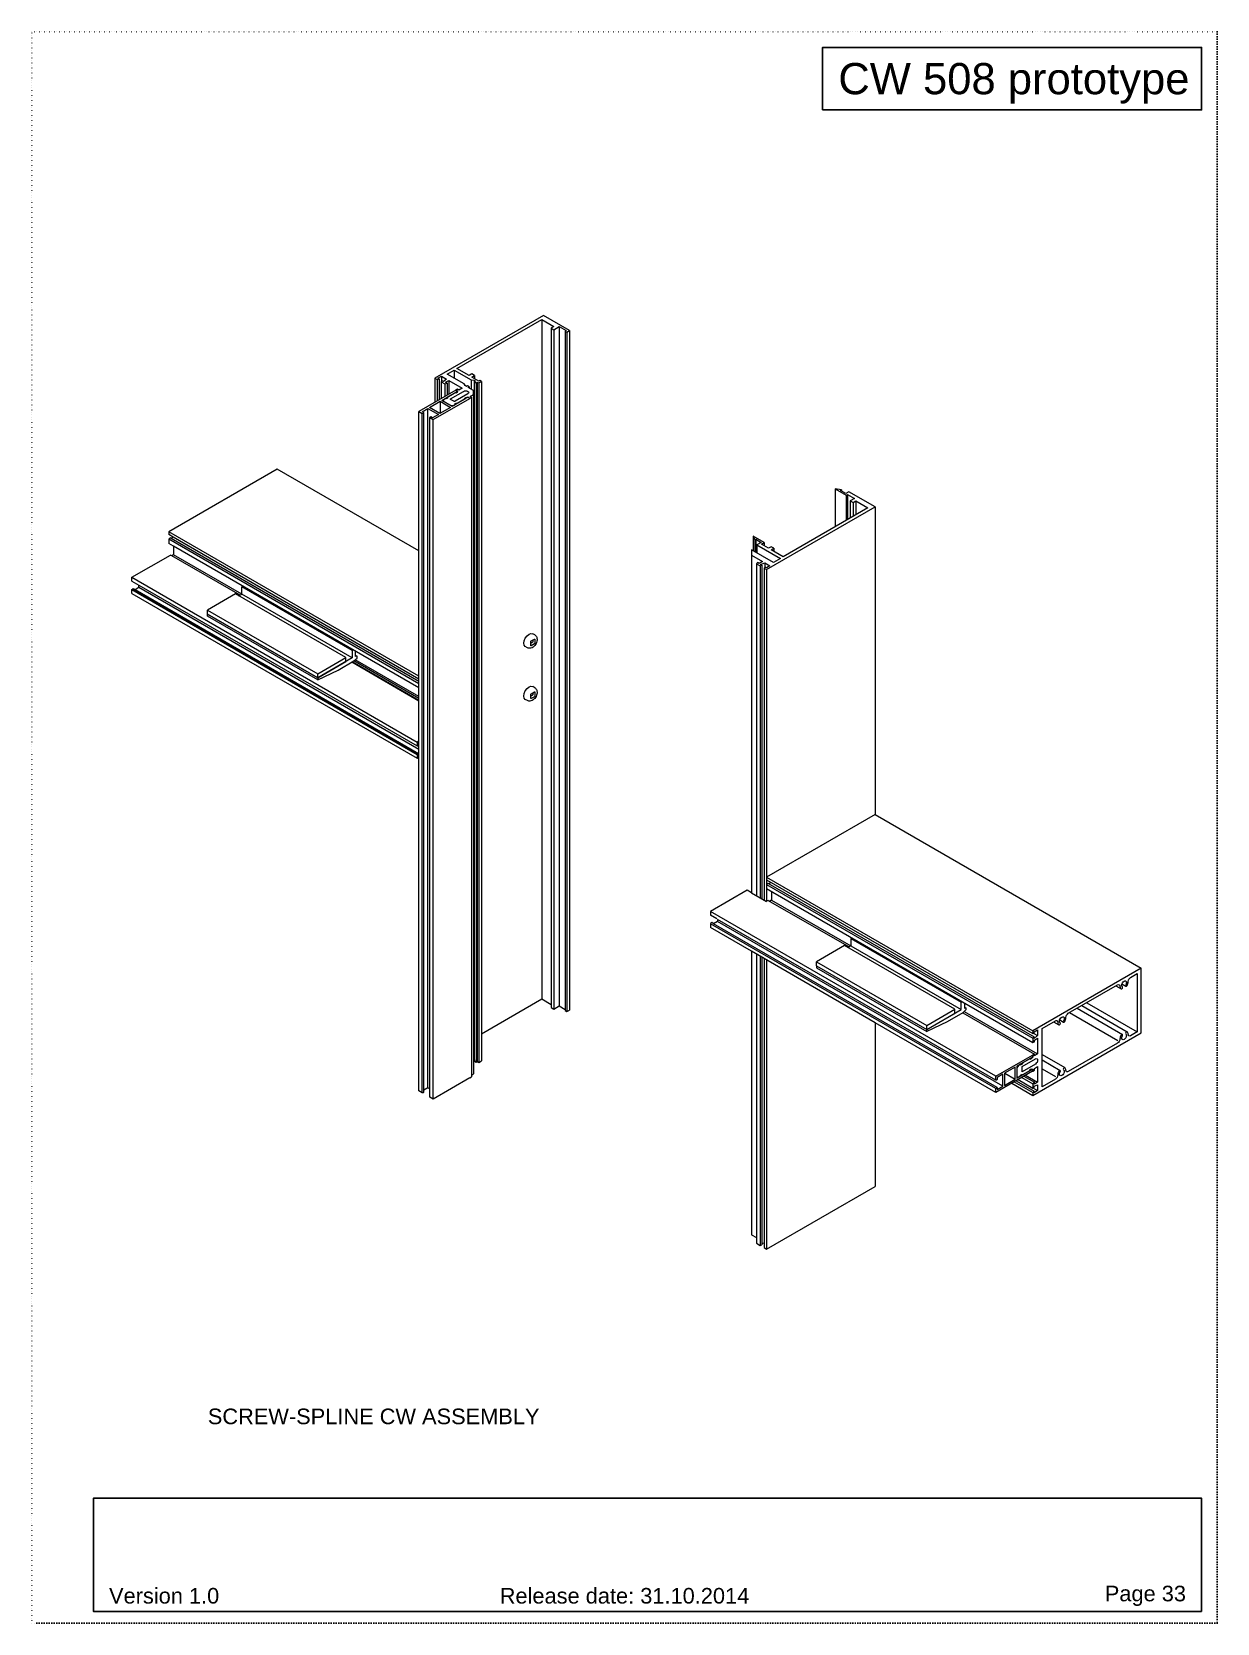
# Model space of a CAD drawing. Header units: millimetres. Extents: x -17234 to -8874, y -2869 to 1211.
# Drawn here: x -11914 to -11154, y -1849 to -829 of the extents above; entities that cross this region are included whole.
import ezdxf
from ezdxf.enums import TextEntityAlignment as Align

# ---------------------------------------------------------------- set-up
doc = ezdxf.new("R2010")
doc.units = ezdxf.units.MM
doc.linetypes.add('ACAD_ISO07W100', pattern=[3, 0, -3])
doc.layers.get('Defpoints').update_dxf_attribs({"linetype": 'ACAD_ISO07W100', "true_color": 0x105689})
doc.layers.add('Profile View', color=9, linetype='Continuous')
doc.layers.add('Text', color=2, linetype='Continuous')
doc.styles.get("Standard").update_dxf_attribs({"font": 'arial.ttf'})

msp = doc.modelspace()

# ---------------------------------------------------------------- texts
at = {"layer": 'Text', "color": 1, "ltscale": 0.5}
msp.add_text('CW 508 prototype ', height=20, dxfattribs=at).set_placement((-11164.331, -849.239), align=Align.TOP_RIGHT)
at = {"layer": 'Text', "color": 1, "ltscale": 0.5, "char_height": 10}
for s, width, heights, insert, attachment_point in [('SCREW-SPLINE CW ASSEMBLY', 528.97966, [41.338], (-11801.493, -1711.696), 1), ('\\pt0;Page 33', 51.40969, [0], (-11174.331, -1831.739), 6), ('Version 1.0', 70.1, [0], (-11864.825, -1831.739), 4), ('Release date: 31.10.2014', 159.43151, [0], (-11534.331, -1831.739), 5)]:
    msp.add_mtext_dynamic_manual_height_columns(s, width=width, gutter_width=12.5, heights=heights, dxfattribs=dict(at, insert=insert, attachment_point=attachment_point))

# ---------------------------------------------------------------- linework, layer by layer
at = {"layer": 'Defpoints', "color": 1, "ltscale": 0.5}
msp.add_lwpolyline([(-11914.331, -829.239), (-11154.331, -829.239), (-11154.331, -1849.239), (-11914.331, -1849.239), (-11914.331, -829.239)], dxfattribs=at)
at = {"layer": 'Profile View', "lineweight": 0, "extrusion": (-4.27436e-15, 0.816497, 0.57735)}
for p, q in [((-11586.347, -1010.979), (-11655.944, -1051.161)), ((-11641.731, -1044.996), (-11587.408, -1013.633)), ((-11587.408, -1013.633), (-11587.408, -1449.152)), ((-11587.408, -1013.633), (-11579.649, -1018.112)), ((-11569.509, -1020.7), (-11586.347, -1010.979)), ((-11579.649, -1018.112), (-11581.417, -1019.133)), ((-11581.417, -1019.133), (-11581.417, -1452.611)), ((-11581.417, -1019.133), (-11579.649, -1020.153)), ((-11579.649, -1020.153), (-11576.114, -1018.112)), ((-11576.114, -1018.112), (-11576.114, -1453.631)), ((-11576.114, -1018.112), (-11571.63, -1020.7)), ((-11579.649, -1020.153), (-11579.649, -1455.673)), ((-11571.63, -1020.7), (-11572.338, -1021.109)), ((-11572.338, -1021.109), (-11572.338, -1455.811)), ((-11572.338, -1021.109), (-11571.277, -1021.721)), ((-11571.277, -1021.721), (-11569.509, -1020.7)), ((-11571.277, -1021.721), (-11571.277, -1457.24)), ((-11569.509, -1020.7), (-11569.509, -1456.22)), ((-11653.964, -1051.242), (-11651.701, -1049.936)), ((-11651.701, -1049.936), (-11651.701, -1053.412)), ((-11651.701, -1049.936), (-11648.46, -1051.807)), ((-11647.989, -1048.609), (-11643.499, -1046.017)), ((-11637.111, -1054.89), (-11647.989, -1048.609)), ((-11643.499, -1046.017), (-11643.499, -1051.202)), ((-11643.499, -1046.017), (-11632.621, -1052.298)), ((-11633.973, -1049.476), (-11641.731, -1044.996)), ((-11632.214, -1048.46), (-11633.973, -1049.476)), ((-11630.446, -1049.481), (-11632.214, -1048.46)), ((-11632.205, -1050.496), (-11630.446, -1049.481)), ((-11627.722, -1053.085), (-11632.205, -1050.496)), ((-11630.446, -1049.481), (-11630.446, -1051.512)), ((-11642.543, -1058.978), (-11666.091, -1072.573)), ((-11655.944, -1051.161), (-11655.944, -1066.715)), ((-11655.944, -1051.161), (-11654.334, -1052.091)), ((-11654.334, -1052.091), (-11653.168, -1051.702)), ((-11654.334, -1052.091), (-11654.334, -1065.785)), ((-11653.168, -1051.702), (-11653.964, -1051.242)), ((-11653.168, -1051.702), (-11653.168, -1065.112)), ((-11651.154, -1052.865), (-11651.827, -1053.538)), ((-11651.827, -1053.538), (-11651.827, -1064.338)), ((-11651.827, -1053.538), (-11649.419, -1054.928)), ((-11651.489, -1065.45), (-11641.412, -1059.631)), ((-11650.324, -1053.344), (-11651.154, -1052.865)), ((-11648.46, -1051.807), (-11650.324, -1053.344)), ((-11649.419, -1054.928), (-11648.074, -1054.48)), ((-11649.419, -1054.928), (-11649.419, -1062.948)), ((-11649.156, -1053.855), (-11647.035, -1052.631)), ((-11648.074, -1054.48), (-11649.156, -1053.855)), ((-11648.074, -1054.48), (-11648.074, -1062.172)), ((-11642.988, -1060.664), (-11647.497, -1063.267)), ((-11647.035, -1052.631), (-11647.035, -1061.571)), ((-11647.035, -1052.631), (-11638.337, -1057.652)), ((-11645.824, -1064.424), (-11637.622, -1059.686)), ((-11642.551, -1060.916), (-11642.988, -1060.664)), ((-11641.699, -1060.424), (-11642.551, -1060.916)), ((-11641.412, -1059.631), (-11642.543, -1058.978)), ((-11641.413, -1058.326), (-11642.474, -1058.938)), ((-11642.474, -1058.938), (-11642.474, -1059.018)), ((-11642.474, -1058.938), (-11641.319, -1059.605)), ((-11641.319, -1059.605), (-11641.699, -1060.424)), ((-11640.458, -1058.877), (-11641.413, -1058.326)), ((-11641.412, -1059.631), (-11641.412, -1059.804)), ((-11638.337, -1057.652), (-11640.458, -1058.877)), ((-11636.593, -1056.005), (-11637.111, -1054.89)), ((-11635.686, -1056.529), (-11636.593, -1056.005)), ((-11634.978, -1056.121), (-11635.686, -1056.529)), ((-11633.918, -1056.733), (-11634.978, -1056.121)), ((-11634.625, -1057.142), (-11633.918, -1056.733)), ((-11631.212, -1059.112), (-11634.625, -1057.142)), ((-11633.918, -1056.733), (-11633.918, -1057.55)), ((-11632.621, -1052.298), (-11632.621, -1058.299)), ((-11632.621, -1052.298), (-11630.689, -1052.596)), ((-11631.212, -1061.705), (-11631.212, -1059.112)), ((-11630.689, -1052.596), (-11630.689, -1488.116)), ((-11630.689, -1052.596), (-11629.781, -1053.12)), ((-11629.781, -1053.12), (-11630.488, -1053.529)), ((-11630.488, -1053.529), (-11629.428, -1054.141)), ((-11629.428, -1054.141), (-11628.721, -1053.733)), ((-11629.428, -1054.141), (-11629.428, -1489.66)), ((-11628.721, -1053.733), (-11628.721, -1489.252)), ((-11628.721, -1053.733), (-11627.722, -1054.309)), ((-11627.015, -1052.676), (-11627.722, -1053.085)), ((-11627.722, -1054.309), (-11625.954, -1053.289)), ((-11627.722, -1054.309), (-11627.722, -1489.829)), ((-11625.954, -1053.289), (-11627.015, -1052.676)), ((-11625.954, -1053.289), (-11625.954, -1471.407)), ((-11664.076, -1072.716), (-11660.408, -1070.599)), ((-11660.408, -1506.118), (-11660.408, -1070.599)), ((-11660.408, -1070.599), (-11653.69, -1074.477)), ((-11659.347, -1069.986), (-11652.55, -1066.062)), ((-11652.63, -1073.865), (-11659.347, -1069.986)), ((-11657.111, -1077.758), (-11633.563, -1064.163)), ((-11645.832, -1069.94), (-11652.63, -1073.865)), ((-11652.55, -1066.062), (-11652.55, -1073.819)), ((-11652.55, -1066.062), (-11645.832, -1069.94)), ((-11644.772, -1069.328), (-11651.489, -1065.45)), ((-11650.017, -1064.736), (-11650.589, -1065.969)), ((-11650.589, -1065.969), (-11645.672, -1068.808)), ((-11649.09, -1064.201), (-11650.017, -1064.736)), ((-11648.666, -1064.446), (-11649.09, -1064.201)), ((-11647.816, -1063.955), (-11648.666, -1064.446)), ((-11647.497, -1063.267), (-11647.816, -1063.955)), ((-11643.702, -1066.057), (-11645.824, -1064.832)), ((-11645.672, -1068.808), (-11643.536, -1068.478)), ((-11634.694, -1063.509), (-11644.772, -1069.328)), ((-11643.536, -1068.478), (-11642.609, -1067.943)), ((-11643.536, -1068.478), (-11643.536, -1068.614)), ((-11643.033, -1067.698), (-11642.181, -1067.206)), ((-11642.609, -1067.943), (-11643.033, -1067.698)), ((-11634.785, -1061.319), (-11642.995, -1066.057)), ((-11642.609, -1067.943), (-11642.609, -1068.079)), ((-11642.181, -1067.206), (-11640.989, -1067.021)), ((-11642.181, -1067.206), (-11642.181, -1067.832)), ((-11640.989, -1067.021), (-11636.482, -1064.42)), ((-11640.989, -1067.021), (-11640.989, -1067.144)), ((-11636.919, -1064.167), (-11636.067, -1063.676)), ((-11636.482, -1064.42), (-11636.919, -1064.167)), ((-11636.482, -1064.42), (-11636.482, -1064.542)), ((-11636.067, -1063.676), (-11634.648, -1063.456)), ((-11636.067, -1063.676), (-11636.067, -1064.302)), ((-11633.563, -1064.163), (-11634.694, -1063.509)), ((-11634.648, -1063.456), (-11634.648, -1063.536)), ((-11634.648, -1063.456), (-11633.493, -1064.123)), ((-11633.493, -1064.123), (-11632.433, -1063.51)), ((-11633.388, -1062.959), (-11631.212, -1061.705)), ((-11632.433, -1063.51), (-11633.388, -1062.959)), ((-11632.433, -1063.51), (-11632.433, -1497.928)), ((-11631.212, -1061.705), (-11631.212, -1488.035)), ((-11666.091, -1508.093), (-11666.091, -1072.573)), ((-11666.091, -1072.573), (-11663.973, -1073.797)), ((-11662.909, -1073.39), (-11664.076, -1072.716)), ((-11663.973, -1073.797), (-11663.482, -1073.721)), ((-11663.973, -1509.316), (-11663.973, -1073.797)), ((-11663.482, -1073.721), (-11662.909, -1073.39)), ((-11662.909, -1507.562), (-11662.909, -1073.39)), ((-11659.096, -1076.251), (-11659.228, -1076.536)), ((-11659.228, -1076.536), (-11657.111, -1077.758)), ((-11659.228, -1506.799), (-11659.228, -1076.536)), ((-11658.525, -1075.921), (-11659.096, -1076.251)), ((-11657.358, -1076.595), (-11658.525, -1075.921)), ((-11653.69, -1074.477), (-11657.358, -1076.595)), ((-11657.111, -1513.277), (-11657.111, -1077.758)), ((-11756.972, -1109.489), (-11826.569, -1149.671)), ((-11666.091, -1161.959), (-11756.972, -1109.489)), ((-11399.343, -1122.212), (-11399.343, -1146.573)), ((-11395.274, -1122.842), (-11399.343, -1122.212)), ((-11399.343, -1122.212), (-11392.255, -1126.304)), ((-11395.914, -1123.212), (-11395.274, -1122.842)), ((-11392.467, -1125.202), (-11395.914, -1123.212)), ((-11395.274, -1122.842), (-11395.274, -1123.582)), ((-11390.487, -1124.059), (-11392.467, -1125.202)), ((-11392.255, -1126.304), (-11391.407, -1125.814)), ((-11392.255, -1126.304), (-11392.255, -1142.481)), ((-11391.407, -1125.814), (-11386.923, -1128.403)), ((-11391.407, -1125.814), (-11391.407, -1141.991)), ((-11373.649, -1133.78), (-11390.487, -1124.059)), ((-11386.923, -1128.403), (-11389.54, -1129.913)), ((-11389.54, -1129.913), (-11389.54, -1140.913)), ((-11389.54, -1129.913), (-11387.772, -1130.934)), ((-11387.772, -1130.934), (-11386.004, -1129.913)), ((-11387.772, -1130.934), (-11387.772, -1139.892)), ((-11386.004, -1129.913), (-11386.004, -1138.872)), ((-11386.004, -1129.913), (-11378.246, -1134.392)), ((-11443.246, -1173.962), (-11373.649, -1133.78)), ((-11378.246, -1134.392), (-11432.569, -1165.756)), ((-11373.649, -1133.78), (-11373.649, -1330.801)), ((-11666.091, -1242.323), (-11826.569, -1149.671)), ((-11826.569, -1149.671), (-11826.569, -1151.531)), ((-11823.804, -1153.127), (-11826.569, -1151.531)), ((-11451.898, -1152.555), (-11451.898, -1161.822)), ((-11444.811, -1156.647), (-11451.898, -1152.555)), ((-11451.898, -1152.555), (-11450.808, -1154.904)), ((-11825.65, -1153.61), (-11826.569, -1154.425)), ((-11666.091, -1247.077), (-11826.569, -1154.425)), ((-11826.569, -1154.425), (-11826.569, -1157.124)), ((-11823.387, -1158.961), (-11826.569, -1157.124)), ((-11824.944, -1154.017), (-11825.65, -1153.61)), ((-11823.804, -1153.127), (-11824.944, -1154.017)), ((-11666.091, -1245.731), (-11824.944, -1154.017)), ((-11666.091, -1244.183), (-11823.804, -1153.127)), ((-11666.091, -1249.776), (-11823.387, -1158.961)), ((-11823.387, -1158.961), (-11823.387, -1164.489)), ((-11438.827, -1169.369), (-11452.898, -1161.245)), ((-11452.898, -1161.245), (-11452.898, -1164.715)), ((-11450.808, -1154.904), (-11450.167, -1154.534)), ((-11450.808, -1154.904), (-11450.808, -1162.452)), ((-11450.167, -1154.534), (-11450.167, -1162.822)), ((-11450.167, -1154.534), (-11446.72, -1156.525)), ((-11446.72, -1156.525), (-11449.407, -1158.076)), ((-11449.407, -1158.076), (-11449.407, -1163.261)), ((-11449.407, -1158.076), (-11434.337, -1166.777)), ((-11446.587, -1157.673), (-11444.811, -1156.647)), ((-11442.104, -1160.261), (-11446.587, -1157.673)), ((-11444.811, -1156.647), (-11444.811, -1158.698)), ((-11440.336, -1159.241), (-11442.104, -1160.261)), ((-11438.569, -1160.261), (-11440.336, -1159.241)), ((-11440.328, -1161.277), (-11438.569, -1160.261)), ((-11432.569, -1165.756), (-11440.328, -1161.277)), ((-11438.569, -1160.261), (-11438.569, -1162.292)), ((-11850.186, -1178.861), (-11825.508, -1164.613)), ((-11824.554, -1165.164), (-11825.508, -1164.613)), ((-11823.387, -1164.489), (-11824.554, -1165.164)), ((-11780.829, -1190.409), (-11824.554, -1165.164)), ((-11779.688, -1189.718), (-11823.387, -1164.489)), ((-11452.898, -1164.715), (-11452.898, -1381.044)), ((-11452.898, -1164.715), (-11445.792, -1168.818)), ((-11448.995, -1169.418), (-11449.771, -1170.195)), ((-11449.771, -1170.195), (-11449.771, -1382.85)), ((-11449.771, -1170.195), (-11447.364, -1171.585)), ((-11447.913, -1170.043), (-11448.995, -1169.418)), ((-11445.792, -1168.818), (-11447.913, -1170.043)), ((-11447.364, -1171.585), (-11446.198, -1171.196)), ((-11447.364, -1171.585), (-11447.364, -1384.24)), ((-11447.028, -1170.717), (-11444.366, -1169.641)), ((-11446.198, -1171.196), (-11447.028, -1170.717)), ((-11446.198, -1171.196), (-11446.198, -1384.913)), ((-11444.184, -1172.359), (-11444.857, -1173.032)), ((-11444.366, -1169.641), (-11444.366, -1172.542)), ((-11444.366, -1169.641), (-11441.125, -1171.512)), ((-11443.388, -1172.819), (-11444.184, -1172.359)), ((-11441.125, -1171.512), (-11443.388, -1172.819)), ((-11434.337, -1166.777), (-11438.827, -1169.369)), ((-11850.186, -1181.307), (-11850.186, -1178.861)), ((-11850.186, -1178.861), (-11667.187, -1284.516)), ((-11850.186, -1181.307), (-11845.705, -1183.895)), ((-11444.857, -1173.032), (-11444.857, -1385.687)), ((-11444.857, -1173.032), (-11443.246, -1173.962)), ((-11443.246, -1173.962), (-11443.246, -1386.617)), ((-11850.186, -1186.786), (-11849.873, -1186.396)), ((-11850.186, -1189.23), (-11850.186, -1186.786)), ((-11850.186, -1186.786), (-11667.187, -1292.44)), ((-11850.186, -1189.23), (-11667.187, -1294.885)), ((-11849.873, -1186.396), (-11849.302, -1186.066)), ((-11849.873, -1186.396), (-11666.874, -1292.051)), ((-11849.302, -1186.066), (-11848.136, -1186.74)), ((-11848.136, -1186.74), (-11845.634, -1185.296)), ((-11848.136, -1186.74), (-11666.303, -1291.721)), ((-11845.634, -1185.296), (-11845.634, -1183.935)), ((-11845.634, -1183.935), (-11667.187, -1286.962)), ((-11845.634, -1185.296), (-11666.091, -1288.955)), ((-11783.788, -1189.525), (-11801.749, -1199.895)), ((-11713.078, -1230.35), (-11783.788, -1189.525)), ((-11781.543, -1190.821), (-11779.688, -1189.75)), ((-11779.688, -1184.891), (-11779.081, -1184.541)), ((-11708.977, -1225.716), (-11779.688, -1184.891)), ((-11779.688, -1189.75), (-11779.688, -1184.891)), ((-11708.977, -1230.575), (-11779.688, -1189.75)), ((-11801.749, -1199.895), (-11731.038, -1240.72)), ((-11801.749, -1202.487), (-11801.749, -1199.895)), ((-11801.749, -1202.487), (-11731.038, -1243.312)), ((-11731.038, -1243.312), (-11801.749, -1202.487)), ((-11801.749, -1203.707), (-11801.749, -1202.487)), ((-11731.038, -1244.532), (-11801.749, -1203.707)), ((-11596.561, -1224.045), (-11597.926, -1223.257)), ((-11594.44, -1222.494), (-11594.44, -1220.208)), ((-11593.521, -1220.738), (-11594.44, -1221.269)), ((-11594.087, -1219.595), (-11592.107, -1218.452)), ((-11592.107, -1221.555), (-11594.087, -1222.698)), ((-11591.824, -1215.84), (-11593.189, -1215.052)), ((-11593.167, -1219.065), (-11593.167, -1220.126)), ((-11591.753, -1218.656), (-11591.753, -1220.943)), ((-11731.038, -1240.72), (-11713.078, -1230.35)), ((-11708.977, -1230.575), (-11731.038, -1243.312)), ((-11731.038, -1243.312), (-11713.078, -1232.942)), ((-11717.949, -1238.297), (-11707.934, -1232.515)), ((-11713.078, -1232.942), (-11713.078, -1230.35)), ((-11709.046, -1233.157), (-11666.091, -1257.957)), ((-11708.37, -1225.366), (-11708.977, -1225.716)), ((-11708.977, -1225.716), (-11708.977, -1230.575)), ((-11666.091, -1257.877), (-11708.977, -1233.117)), ((-11707.934, -1232.515), (-11705.831, -1230.65)), ((-11666.091, -1256.653), (-11707.92, -1232.503)), ((-11666.091, -1255.303), (-11706.999, -1231.685)), ((-11706.714, -1229.646), (-11706.714, -1226.322)), ((-11705.831, -1229.409), (-11706.714, -1228.899)), ((-11705.831, -1229.409), (-11706.714, -1229.646)), ((-11705.831, -1230.65), (-11705.831, -1229.409)), ((-11731.038, -1244.532), (-11717.949, -1238.297)), ((-11731.038, -1243.312), (-11731.038, -1240.72)), ((-11731.038, -1243.312), (-11731.038, -1244.532)), ((-11594.44, -1256.379), (-11594.44, -1254.093)), ((-11594.087, -1253.481), (-11592.107, -1252.338)), ((-11591.824, -1249.726), (-11593.189, -1248.938)), ((-11593.167, -1252.95), (-11593.167, -1254.012)), ((-11591.753, -1252.542), (-11591.753, -1254.828)), ((-11596.561, -1257.931), (-11597.926, -1257.143)), ((-11593.521, -1254.624), (-11594.44, -1255.155)), ((-11592.107, -1255.441), (-11594.087, -1256.584)), ((-11666.091, -1283.883), (-11667.187, -1284.516)), ((-11667.187, -1284.516), (-11667.187, -1286.962)), ((-11666.303, -1285.312), (-11666.091, -1285.189)), ((-11667.187, -1286.962), (-11666.876, -1286.99)), ((-11666.874, -1292.051), (-11667.187, -1292.44)), ((-11667.187, -1292.44), (-11667.187, -1294.885)), ((-11667.187, -1294.885), (-11666.091, -1294.252)), ((-11666.876, -1286.99), (-11666.303, -1286.659)), ((-11666.303, -1291.721), (-11666.874, -1292.051)), ((-11666.303, -1286.659), (-11666.303, -1285.312)), ((-11666.303, -1293.068), (-11666.303, -1291.721)), ((-11666.091, -1292.946), (-11666.303, -1293.068)), ((-11373.649, -1330.801), (-11443.246, -1370.983)), ((-11373.649, -1330.801), (-11203.025, -1429.311)), ((-11443.246, -1370.983), (-11443.246, -1372.842)), ((-11443.246, -1370.983), (-11272.622, -1469.493)), ((-11443.246, -1372.842), (-11272.622, -1471.352)), ((-11442.327, -1374.921), (-11443.246, -1375.737)), ((-11443.246, -1375.737), (-11443.246, -1378.435)), ((-11443.246, -1375.737), (-11272.622, -1474.247)), ((-11442.327, -1374.921), (-11271.702, -1473.432)), ((-11440.481, -1374.438), (-11441.622, -1375.329)), ((-11455.69, -1379.432), (-11479.238, -1393.028)), ((-11452.898, -1381.044), (-11455.69, -1379.432)), ((-11443.246, -1378.435), (-11272.622, -1476.945)), ((-11442.186, -1385.924), (-11443.246, -1386.537)), ((-11443.246, -1386.537), (-11443.246, -1386.617)), ((-11442.186, -1385.924), (-11390.383, -1415.833)), ((-11440.064, -1385.8), (-11441.232, -1386.475)), ((-11440.064, -1380.272), (-11440.064, -1385.8)), ((-11440.064, -1385.8), (-11389.242, -1415.142)), ((-11296.239, -1498.683), (-11479.238, -1393.028)), ((-11479.238, -1393.028), (-11479.238, -1395.474)), ((-11475.21, -1397.8), (-11479.238, -1395.474)), ((-11478.925, -1400.563), (-11479.238, -1400.953)), ((-11479.238, -1400.953), (-11479.238, -1403.397)), ((-11296.239, -1506.607), (-11479.238, -1400.953)), ((-11452.898, -1418.605), (-11479.238, -1403.397)), ((-11478.354, -1400.234), (-11478.925, -1400.563)), ((-11477.466, -1400.746), (-11478.354, -1400.234)), ((-11474.686, -1399.463), (-11477.188, -1400.907)), ((-11295.355, -1505.888), (-11477.188, -1400.907)), ((-11474.686, -1398.102), (-11474.686, -1399.463)), ((-11296.239, -1501.129), (-11474.686, -1398.102)), ((-11291.687, -1505.118), (-11474.686, -1399.463)), ((-11393.343, -1414.949), (-11411.303, -1425.319)), ((-11322.632, -1455.774), (-11393.343, -1414.949)), ((-11389.242, -1415.174), (-11391.098, -1416.245)), ((-11388.635, -1409.965), (-11389.242, -1410.315)), ((-11389.242, -1410.315), (-11318.532, -1451.14)), ((-11389.242, -1410.315), (-11389.242, -1415.174)), ((-11389.242, -1415.174), (-11318.532, -1455.999)), ((-11452.898, -1418.605), (-11452.898, -1600.234)), ((-11373.649, -1464.359), (-11452.898, -1418.605)), ((-11449.771, -1420.41), (-11449.771, -1602.04)), ((-11447.364, -1421.8), (-11447.364, -1607.104)), ((-11446.198, -1422.473), (-11446.198, -1605.901)), ((-11444.857, -1423.248), (-11444.857, -1605.359)), ((-11443.246, -1424.177), (-11443.246, -1609.481)), ((-11411.303, -1425.319), (-11340.593, -1466.143)), ((-11411.303, -1427.911), (-11411.303, -1425.319)), ((-11411.303, -1427.911), (-11340.593, -1468.736)), ((-11411.303, -1427.911), (-11411.303, -1429.131)), ((-11411.303, -1427.911), (-11340.593, -1468.736)), ((-11411.303, -1429.131), (-11340.593, -1469.956)), ((-11203.025, -1429.311), (-11272.622, -1469.493)), ((-11209.839, -1435.287), (-11205.605, -1432.842)), ((-11205.605, -1432.842), (-11205.605, -1470.238)), ((-11203.025, -1470.789), (-11203.025, -1429.311)), ((-11249.773, -1458.343), (-11218.154, -1440.087)), ((-11219.259, -1440.725), (-11215.913, -1442.657)), ((-11215.372, -1439.474), (-11212.886, -1440.909)), ((-11625.954, -1471.407), (-11587.408, -1449.152)), ((-11587.408, -1449.152), (-11581.417, -1452.611)), ((-11581.417, -1452.611), (-11581.417, -1454.652)), ((-11581.417, -1454.652), (-11579.649, -1455.673)), ((-11579.649, -1455.673), (-11576.114, -1453.631)), ((-11576.114, -1453.631), (-11572.338, -1455.811)), ((-11572.338, -1455.811), (-11572.338, -1456.628)), ((-11572.338, -1456.628), (-11571.277, -1457.24)), ((-11571.277, -1457.24), (-11569.509, -1456.22)), ((-11340.593, -1466.143), (-11322.632, -1455.774)), ((-11340.593, -1468.736), (-11318.532, -1455.999)), ((-11340.593, -1468.736), (-11322.632, -1458.366)), ((-11317.489, -1457.939), (-11327.503, -1463.721)), ((-11322.632, -1458.366), (-11322.632, -1455.774)), ((-11318.532, -1451.14), (-11317.925, -1450.79)), ((-11318.532, -1455.999), (-11318.532, -1451.14)), ((-11315.385, -1456.073), (-11317.489, -1457.939)), ((-11317.475, -1457.926), (-11271.561, -1484.435)), ((-11316.553, -1457.109), (-11269.44, -1484.31)), ((-11316.269, -1451.746), (-11316.269, -1455.07)), ((-11316.269, -1454.323), (-11315.385, -1454.833)), ((-11316.269, -1455.07), (-11315.385, -1454.833)), ((-11315.385, -1454.833), (-11315.385, -1456.073)), ((-11244.159, -1455.101), (-11215.119, -1471.867)), ((-11241.132, -1453.353), (-11212.092, -1470.12)), ((-11237.991, -1451.54), (-11205.605, -1470.238)), ((-11373.649, -1464.359), (-11373.649, -1569.299)), ((-11296.239, -1509.052), (-11373.649, -1464.359)), ((-11327.503, -1463.721), (-11340.593, -1469.956)), ((-11340.593, -1468.736), (-11340.593, -1466.143)), ((-11340.593, -1469.956), (-11340.593, -1468.736)), ((-11266.611, -1468.064), (-11258.099, -1463.15)), ((-11266.611, -1505.46), (-11266.611, -1468.064)), ((-11259.192, -1463.781), (-11255.847, -1465.713)), ((-11255.306, -1462.53), (-11252.82, -1463.965)), ((-11625.954, -1471.407), (-11625.954, -1488.808)), ((-11272.622, -1469.493), (-11272.622, -1471.352)), ((-11272.622, -1510.971), (-11203.025, -1470.789)), ((-11272.622, -1471.352), (-11271.702, -1471.106)), ((-11271.702, -1473.432), (-11272.622, -1474.247)), ((-11272.622, -1474.247), (-11272.622, -1476.945)), ((-11272.622, -1476.945), (-11271.561, -1476.661)), ((-11271.951, -1471.173), (-11269.44, -1472.623)), ((-11271.702, -1470.187), (-11269.44, -1468.88)), ((-11271.702, -1471.106), (-11271.702, -1470.187)), ((-11269.44, -1472.623), (-11271.702, -1474.39)), ((-11271.702, -1474.39), (-11271.702, -1473.432)), ((-11271.561, -1475.494), (-11269.44, -1474.269)), ((-11271.561, -1476.661), (-11271.561, -1475.494)), ((-11269.44, -1468.88), (-11269.44, -1472.623)), ((-11269.44, -1474.269), (-11269.44, -1484.31)), ((-11218.154, -1477.483), (-11249.773, -1495.738)), ((-11205.605, -1470.238), (-11209.839, -1472.682)), ((-11631.212, -1488.035), (-11630.689, -1488.116)), ((-11631.212, -1488.035), (-11631.212, -1497.225)), ((-11630.689, -1488.116), (-11630.488, -1488.231)), ((-11630.488, -1488.231), (-11630.488, -1489.048)), ((-11630.488, -1489.048), (-11629.428, -1489.66)), ((-11627.722, -1489.829), (-11625.954, -1488.808)), ((-11296.239, -1498.683), (-11272.691, -1485.087)), ((-11272.691, -1486.393), (-11282.769, -1492.212)), ((-11279.401, -1492.513), (-11270.843, -1487.57)), ((-11274.373, -1487.487), (-11278.879, -1490.089)), ((-11274.479, -1487.426), (-11274.373, -1487.487)), ((-11274.373, -1487.991), (-11274.373, -1487.487)), ((-11273.521, -1487.499), (-11274.373, -1487.991)), ((-11274.064, -1487.186), (-11273.521, -1487.499)), ((-11272.622, -1486.38), (-11273.521, -1487.499)), ((-11272.691, -1485.087), (-11272.691, -1486.393)), ((-11272.691, -1486.34), (-11272.622, -1486.38)), ((-11271.561, -1484.435), (-11272.622, -1485.047)), ((-11272.622, -1485.047), (-11272.622, -1486.38)), ((-11269.44, -1484.31), (-11271.561, -1485.537)), ((-11271.561, -1485.537), (-11271.561, -1484.435)), ((-11266.611, -1484.755), (-11252.026, -1493.175)), ((-11266.611, -1488.25), (-11255.053, -1494.923)), ((-11633.493, -1499.642), (-11632.433, -1499.03)), ((-11632.433, -1497.928), (-11631.212, -1497.225)), ((-11632.433, -1497.928), (-11632.433, -1499.03)), ((-11629.428, -1489.66), (-11628.721, -1489.252)), ((-11628.721, -1489.252), (-11627.722, -1489.829)), ((-11272.691, -1495.457), (-11296.239, -1509.052)), ((-11296.239, -1501.129), (-11296.239, -1498.683)), ((-11291.687, -1497.361), (-11295.355, -1499.479)), ((-11291.687, -1505.118), (-11291.687, -1497.361)), ((-11283.829, -1492.824), (-11290.626, -1496.749)), ((-11290.626, -1496.749), (-11290.626, -1504.505)), ((-11290.547, -1496.703), (-11283.829, -1500.581)), ((-11283.829, -1500.581), (-11283.829, -1492.824)), ((-11281.414, -1491.567), (-11282.769, -1493.251)), ((-11282.769, -1492.212), (-11282.769, -1499.969)), ((-11282.769, -1493.251), (-11282.769, -1498.929)), ((-11282.769, -1499.969), (-11272.691, -1494.15)), ((-11282.769, -1498.929), (-11281.414, -1499.05)), ((-11281.533, -1491.498), (-11281.414, -1491.567)), ((-11280.487, -1491.032), (-11281.414, -1491.567)), ((-11281.414, -1499.05), (-11280.487, -1498.515)), ((-11280.606, -1490.963), (-11280.487, -1491.032)), ((-11279.636, -1491.03), (-11280.487, -1491.521)), ((-11280.487, -1491.521), (-11280.487, -1491.032)), ((-11280.487, -1498.025), (-11279.638, -1497.535)), ((-11280.487, -1498.515), (-11280.487, -1498.025)), ((-11280.178, -1490.716), (-11279.636, -1491.03)), ((-11279.638, -1497.535), (-11278.882, -1497.602)), ((-11278.879, -1490.089), (-11279.636, -1491.03)), ((-11270.84, -1490.839), (-11279.401, -1495.779)), ((-11279.401, -1495.779), (-11279.401, -1492.513)), ((-11278.985, -1490.028), (-11278.879, -1490.089)), ((-11278.882, -1497.602), (-11274.373, -1494.999)), ((-11278.293, -1498.691), (-11271.561, -1502.578)), ((-11277.182, -1498.05), (-11269.44, -1502.52)), ((-11274.373, -1494.495), (-11273.521, -1494.003)), ((-11274.373, -1494.999), (-11274.373, -1494.495)), ((-11273.521, -1494.003), (-11272.622, -1494.083)), ((-11272.691, -1494.15), (-11272.84, -1494.064)), ((-11272.691, -1494.15), (-11272.691, -1495.457)), ((-11272.691, -1495.377), (-11272.622, -1495.417)), ((-11272.622, -1494.083), (-11272.622, -1495.417)), ((-11272.622, -1495.417), (-11271.561, -1494.804)), ((-11271.561, -1493.702), (-11269.44, -1492.477)), ((-11271.561, -1494.804), (-11271.561, -1493.702)), ((-11269.44, -1492.477), (-11269.44, -1502.52)), ((-11663.973, -1509.316), (-11666.091, -1508.093)), ((-11663.482, -1509.24), (-11663.973, -1509.316)), ((-11662.909, -1508.909), (-11663.482, -1509.24)), ((-11660.408, -1506.118), (-11662.909, -1507.562)), ((-11662.909, -1508.909), (-11662.909, -1507.562)), ((-11659.228, -1506.799), (-11660.408, -1506.118)), ((-11659.228, -1512.055), (-11659.228, -1506.799)), ((-11633.563, -1499.682), (-11657.111, -1513.277)), ((-11633.563, -1499.602), (-11633.493, -1499.642)), ((-11295.928, -1501.157), (-11296.239, -1501.129)), ((-11296.239, -1506.607), (-11295.926, -1506.218)), ((-11296.239, -1509.052), (-11296.239, -1506.607)), ((-11295.355, -1500.826), (-11295.928, -1501.157)), ((-11295.926, -1506.218), (-11295.355, -1505.888)), ((-11295.355, -1499.479), (-11295.355, -1500.826)), ((-11295.355, -1507.235), (-11291.687, -1505.118)), ((-11295.355, -1505.888), (-11295.355, -1507.235)), ((-11290.626, -1504.505), (-11283.829, -1500.581)), ((-11286.092, -1503.194), (-11272.622, -1510.971)), ((-11284.482, -1502.264), (-11272.622, -1509.111)), ((-11283.316, -1501.591), (-11271.702, -1508.296)), ((-11281.975, -1500.817), (-11272.622, -1506.217)), ((-11279.638, -1499.467), (-11272.622, -1503.518)), ((-11271.561, -1502.578), (-11272.622, -1503.518)), ((-11272.622, -1503.518), (-11272.622, -1506.217)), ((-11272.622, -1506.217), (-11271.702, -1505.971)), ((-11271.702, -1508.296), (-11272.622, -1509.111)), ((-11272.622, -1509.111), (-11272.622, -1510.971)), ((-11272.45, -1506.171), (-11269.44, -1507.909)), ((-11271.702, -1505.012), (-11269.44, -1504.166)), ((-11271.702, -1505.971), (-11271.702, -1505.012)), ((-11269.44, -1507.909), (-11271.702, -1509.215)), ((-11271.702, -1509.215), (-11271.702, -1508.296)), ((-11269.44, -1502.52), (-11271.561, -1503.745)), ((-11271.561, -1503.745), (-11271.561, -1502.578)), ((-11269.44, -1504.166), (-11269.44, -1507.909)), ((-11258.099, -1500.545), (-11266.611, -1505.46)), ((-11657.111, -1513.277), (-11659.228, -1512.055)), ((-11443.246, -1609.481), (-11373.649, -1569.299)), ((-11452.898, -1600.234), (-11449.771, -1602.04)), ((-11449.771, -1602.04), (-11449.771, -1605.714)), ((-11449.771, -1605.714), (-11447.364, -1607.104)), ((-11447.364, -1607.104), (-11446.198, -1606.716)), ((-11446.198, -1605.901), (-11444.857, -1605.359)), ((-11446.198, -1605.901), (-11446.198, -1606.716)), ((-11444.857, -1605.359), (-11444.857, -1608.551)), ((-11444.857, -1608.551), (-11443.246, -1609.481))]:
    msp.add_line(p, q, dxfattribs=at)
at = {"layer": 'Profile View', "lineweight": 0, "extrusion": (1.49468e-17, 0.816497, 0.57735)}
for p, q in [((-11249.016, -1457.905), (-11218.082, -1475.765)), ((-11266.611, -1493.859), (-11258.016, -1498.821))]:
    msp.add_line(p, q, dxfattribs=at)
at = {"layer": 'Profile View', "lineweight": 0}
msp.add_lwpolyline([(-11452.898, -1381.044), (-11443.246, -1386.617)], dxfattribs=at)
at = {"layer": 'Profile View', "lineweight": 0, "extrusion": (7.89967e-18, 3.33067e-16, -1)}
msp.add_ellipse((-11636.218, -1060.511), major_axis=(2.003, 0), ratio=0.57735027, start_param=-2.34722067, end_param=0.77383325, dxfattribs=at)
at = {"layer": 'Profile View', "lineweight": 0, "extrusion": (7.33146e-17, 1.66533e-16, -1)}
msp.add_ellipse((-11645.47, -1064.628), major_axis=(-0.5, 0), ratio=0.57735027, start_param=-0.78539816, end_param=0.78539816, dxfattribs=at)
at = {"layer": 'Profile View', "lineweight": 0, "extrusion": (1.76362e-16, 1.11022e-16, -1)}
msp.add_ellipse((-11643.349, -1065.853), major_axis=(-0.5, 0), ratio=0.57735027, start_param=-2.35619449, end_param=-0.78539816, dxfattribs=at)
at = {"layer": 'Profile View', "lineweight": 0, "extrusion": (2.88444e-16, -1.66533e-16, -1)}
for centre in [(-11595.557, -1219.155), (-11595.557, -1253.04)]:
    msp.add_ellipse(centre, major_axis=(-2.369, -4.102), ratio=0.57735027, start_param=0, end_param=3.14159265, dxfattribs=at)
at = {"layer": 'Profile View', "lineweight": 0, "extrusion": (1.92296e-16, -1.11022e-16, -1)}
for centre in [(-11594.087, -1220.004), (-11594.087, -1253.889)]:
    msp.add_ellipse(centre, major_axis=(0.25, 0.433), ratio=0.57735027, start_param=-2.35619449, end_param=-0.78539816, dxfattribs=at)
at = {"layer": 'Profile View', "lineweight": 0, "extrusion": (1.23904e-16, -7.43708e-18, -1)}
for centre in [(-11594.087, -1222.29), (-11594.087, -1256.175)]:
    msp.add_ellipse(centre, major_axis=(-0.25, -0.433), ratio=0.57735027, start_param=-0.78539816, end_param=0.78539816, dxfattribs=at)
at = {"layer": 'Profile View', "lineweight": 0, "extrusion": (1.16467e-16, -1.31341e-16, -1)}
for centre, major_axis, start_param, end_param in [((-11593.521, -1220.33), (-0.25, -0.433), -2.35619449, -0.78539816), ((-11593.521, -1254.216), (-0.25, -0.433), -2.35619449, -0.78539816), ((-11218.165, -1475.734), (-1.075, -1.862), -2.35610909, -0.79293804)]:
    msp.add_ellipse(centre, major_axis=major_axis, ratio=0.57735027, start_param=start_param, end_param=end_param, dxfattribs=at)
at = {"layer": 'Profile View', "lineweight": 0, "extrusion": (9.61481e-17, -5.55112e-17, -1)}
for centre, major_axis, start_param, end_param in [((-11592.107, -1218.861), (0.25, 0.433), -0.78539816, 0.78539816), ((-11592.107, -1252.746), (0.25, 0.433), -0.78539816, 0.78539816), ((-11270.856, -1489.213), (1.002, 1.735), -0.77642434, 2.34462958)]:
    msp.add_ellipse(centre, major_axis=major_axis, ratio=0.57735027, start_param=start_param, end_param=end_param, dxfattribs=at)
at = {"layer": 'Profile View', "lineweight": 0, "extrusion": (2.36652e-16, -2.0073e-16, -1)}
for centre in [(-11592.107, -1221.147), (-11592.107, -1255.032)]:
    msp.add_ellipse(centre, major_axis=(-0.25, -0.433), ratio=0.57735027, start_param=-2.35619449, end_param=-0.78539816, dxfattribs=at)
at = {"layer": 'Profile View', "lineweight": 0, "extrusion": (2.95881e-16, -4.26297e-17, -1)}
msp.add_ellipse((-11214.002, -1439.445), major_axis=(-1.075, -1.862), ratio=0.57735027, start_param=0.02867119, end_param=4.68371779, dxfattribs=at)
at = {"layer": 'Profile View', "lineweight": 0}
for centre, major_axis, start_param, end_param in [((-11214.002, -1439.445), (1.869, 3.237), -1.54212587, -0.78549323), ((-11214.002, -1439.445), (-1.869, -3.237), -0.78531276, -0.02867119), ((-11215.516, -1441.969), (-0.397, -0.687), -0.02867119, 3.11292146), ((-11212.489, -1440.222), (-0.397, -0.687), -1.54212513, 1.59946752), ((-11253.936, -1462.501), (-1.869, -3.237), -0.78484834, -0.02867074), ((-11255.45, -1465.025), (-0.397, -0.687), -0.02867119, 3.11292146), ((-11252.423, -1463.278), (-0.397, -0.687), -1.54212513, 1.59946752), ((-11253.936, -1462.501), (1.869, 3.237), -1.54212587, -0.78549349), ((-11214.002, -1473.331), (-1.869, -3.237), -1.54212513, -0.78548356), ((-11215.516, -1472.555), (0.397, 0.687), -1.54212513, 1.59946752), ((-11212.489, -1470.807), (0.397, 0.687), -0.02867119, 3.11292146), ((-11214.002, -1473.331), (1.869, 3.237), -0.7853031, -0.02867046), ((-11253.936, -1496.387), (-1.869, -3.237), -1.54212513, -0.7854944), ((-11255.45, -1495.61), (0.397, 0.687), -1.54212513, 1.59946752), ((-11252.423, -1493.863), (0.397, 0.687), -0.02867119, 3.11292146), ((-11253.936, -1496.387), (1.869, 3.237), -0.78530238, -0.02867046)]:
    msp.add_ellipse(centre, major_axis=major_axis, ratio=0.57735027, start_param=start_param, end_param=end_param, dxfattribs=at)
at = {"layer": 'Profile View', "lineweight": 0, "extrusion": (3.7543e-16, 3.96406e-17, -1)}
msp.add_ellipse((-11209.839, -1437.042), major_axis=(1.075, 1.862), ratio=0.57735027, start_param=-2.35609871, end_param=-0.78539816, dxfattribs=at)
at = {"layer": 'Profile View', "lineweight": 0, "extrusion": (3.88311e-16, -1.60093e-16, -1)}
msp.add_ellipse((-11218.165, -1441.849), major_axis=(1.075, 1.862), ratio=0.57735027, start_param=-0.77785829, end_param=0.78531277, dxfattribs=at)
at = {"layer": 'Profile View', "lineweight": 0, "extrusion": (5.92297e-17, 1.581e-16, -1)}
msp.add_ellipse((-11249.773, -1460.098), major_axis=(1.075, 1.862), ratio=0.57735027, start_param=-2.35609916, end_param=-0.78539816, dxfattribs=at)
at = {"layer": 'Profile View', "lineweight": 0, "extrusion": (7.43708e-18, 1.23904e-16, -1)}
msp.add_ellipse((-11258.099, -1464.905), major_axis=(1.075, 1.862), ratio=0.57735027, start_param=-0.78539796, end_param=0.78609147, dxfattribs=at)
at = {"layer": 'Profile View', "lineweight": 0, "extrusion": (2.84726e-16, -2.28485e-16, -1)}
msp.add_ellipse((-11253.936, -1462.501), major_axis=(-1.075, -1.862), ratio=0.57735027, start_param=0.02867119, end_param=4.68371779, dxfattribs=at)
at = {"layer": 'Profile View', "lineweight": 0, "extrusion": (1.03585e-16, 6.83926e-17, -1)}
for centre in [(-11214.002, -1473.331), (-11253.936, -1496.387)]:
    msp.add_ellipse(centre, major_axis=(1.075, 1.862), ratio=0.57735027, start_param=0.02867119, end_param=4.68371779, dxfattribs=at)
at = {"layer": 'Profile View', "lineweight": 0, "extrusion": (2.12615e-16, -1.86852e-16, -1)}
msp.add_ellipse((-11209.839, -1470.927), major_axis=(-1.075, -1.862), ratio=0.57735027, start_param=-0.78539816, end_param=0.78530239, dxfattribs=at)
at = {"layer": 'Profile View', "lineweight": 0, "extrusion": (3.36518e-16, -1.94289e-16, -1)}
msp.add_ellipse((-11258.099, -1498.79), major_axis=(-1.075, -1.862), ratio=0.57735027, start_param=-2.35609826, end_param=-0.78539816, dxfattribs=at)
at = {"layer": 'Profile View', "lineweight": 0, "extrusion": (3.40237e-16, -1.32337e-16, -1)}
msp.add_ellipse((-11249.773, -1493.983), major_axis=(-1.075, -1.862), ratio=0.57735027, start_param=-0.78539816, end_param=0.78530238, dxfattribs=at)
at = {"layer": 'Profile View', "lineweight": 0}
for points in [[(-11591.824, -1215.84), (-11591.545, -1216.001), (-11591.299, -1216.214), (-11590.885, -1216.717), (-11590.726, -1217.01), (-11590.476, -1217.682), (-11590.41, -1218.066), (-11590.372, -1218.923), (-11590.428, -1219.397), (-11590.658, -1220.354), (-11590.839, -1220.836), (-11591.299, -1221.746), (-11591.577, -1222.175), (-11592.216, -1222.955), (-11592.577, -1223.306), (-11593.375, -1223.891), (-11593.814, -1224.128), (-11594.711, -1224.389), (-11595.16, -1224.44), (-11595.942, -1224.323), (-11596.268, -1224.214), (-11596.561, -1224.045)], [(-11591.824, -1249.726), (-11591.545, -1249.886), (-11591.299, -1250.1), (-11590.885, -1250.603), (-11590.726, -1250.896), (-11590.476, -1251.568), (-11590.41, -1251.952), (-11590.372, -1252.808), (-11590.428, -1253.283), (-11590.658, -1254.24), (-11590.839, -1254.721), (-11591.299, -1255.632), (-11591.577, -1256.06), (-11592.216, -1256.84), (-11592.577, -1257.191), (-11593.375, -1257.777), (-11593.814, -1258.013), (-11594.711, -1258.275), (-11595.16, -1258.325), (-11595.942, -1258.209), (-11596.268, -1258.1), (-11596.561, -1257.931)]]:
    msp.add_open_spline(points, degree=3, knots=[2.35619449, 2.35619449, 2.35619449, 2.35619449, 2.5693398, 2.5693398, 2.80203339, 2.80203339, 3.09267513, 3.09267513, 3.45342511, 3.45342511, 3.83134346, 3.83134346, 4.20371746, 4.20371746, 4.57838571, 4.57838571, 4.95499142, 4.95499142, 5.27346154, 5.27346154, 5.49778714, 5.49778714, 5.49778714, 5.49778714], dxfattribs=at)
at = {"layer": 'Text', "ltscale": 0.5}
for points in [[(-11407.277, -879.239), (-11164.331, -879.239), (-11164.331, -839.239), (-11407.277, -839.239)], [(-11164.331, -1841.739), (-11874.825, -1841.739), (-11874.825, -1769.177), (-11164.331, -1769.177)]]:
    msp.add_lwpolyline(points, close=True, dxfattribs=at)

msp.set_redraw_order([(e.dxf.handle, doc.entitydb.next_handle()) for e in msp.query("TEXT MTEXT ATTDEF DIMENSION ARC_DIMENSION")])  # texts and dimensions are drawn at this point

doc.saveas('drawing.dxf')
